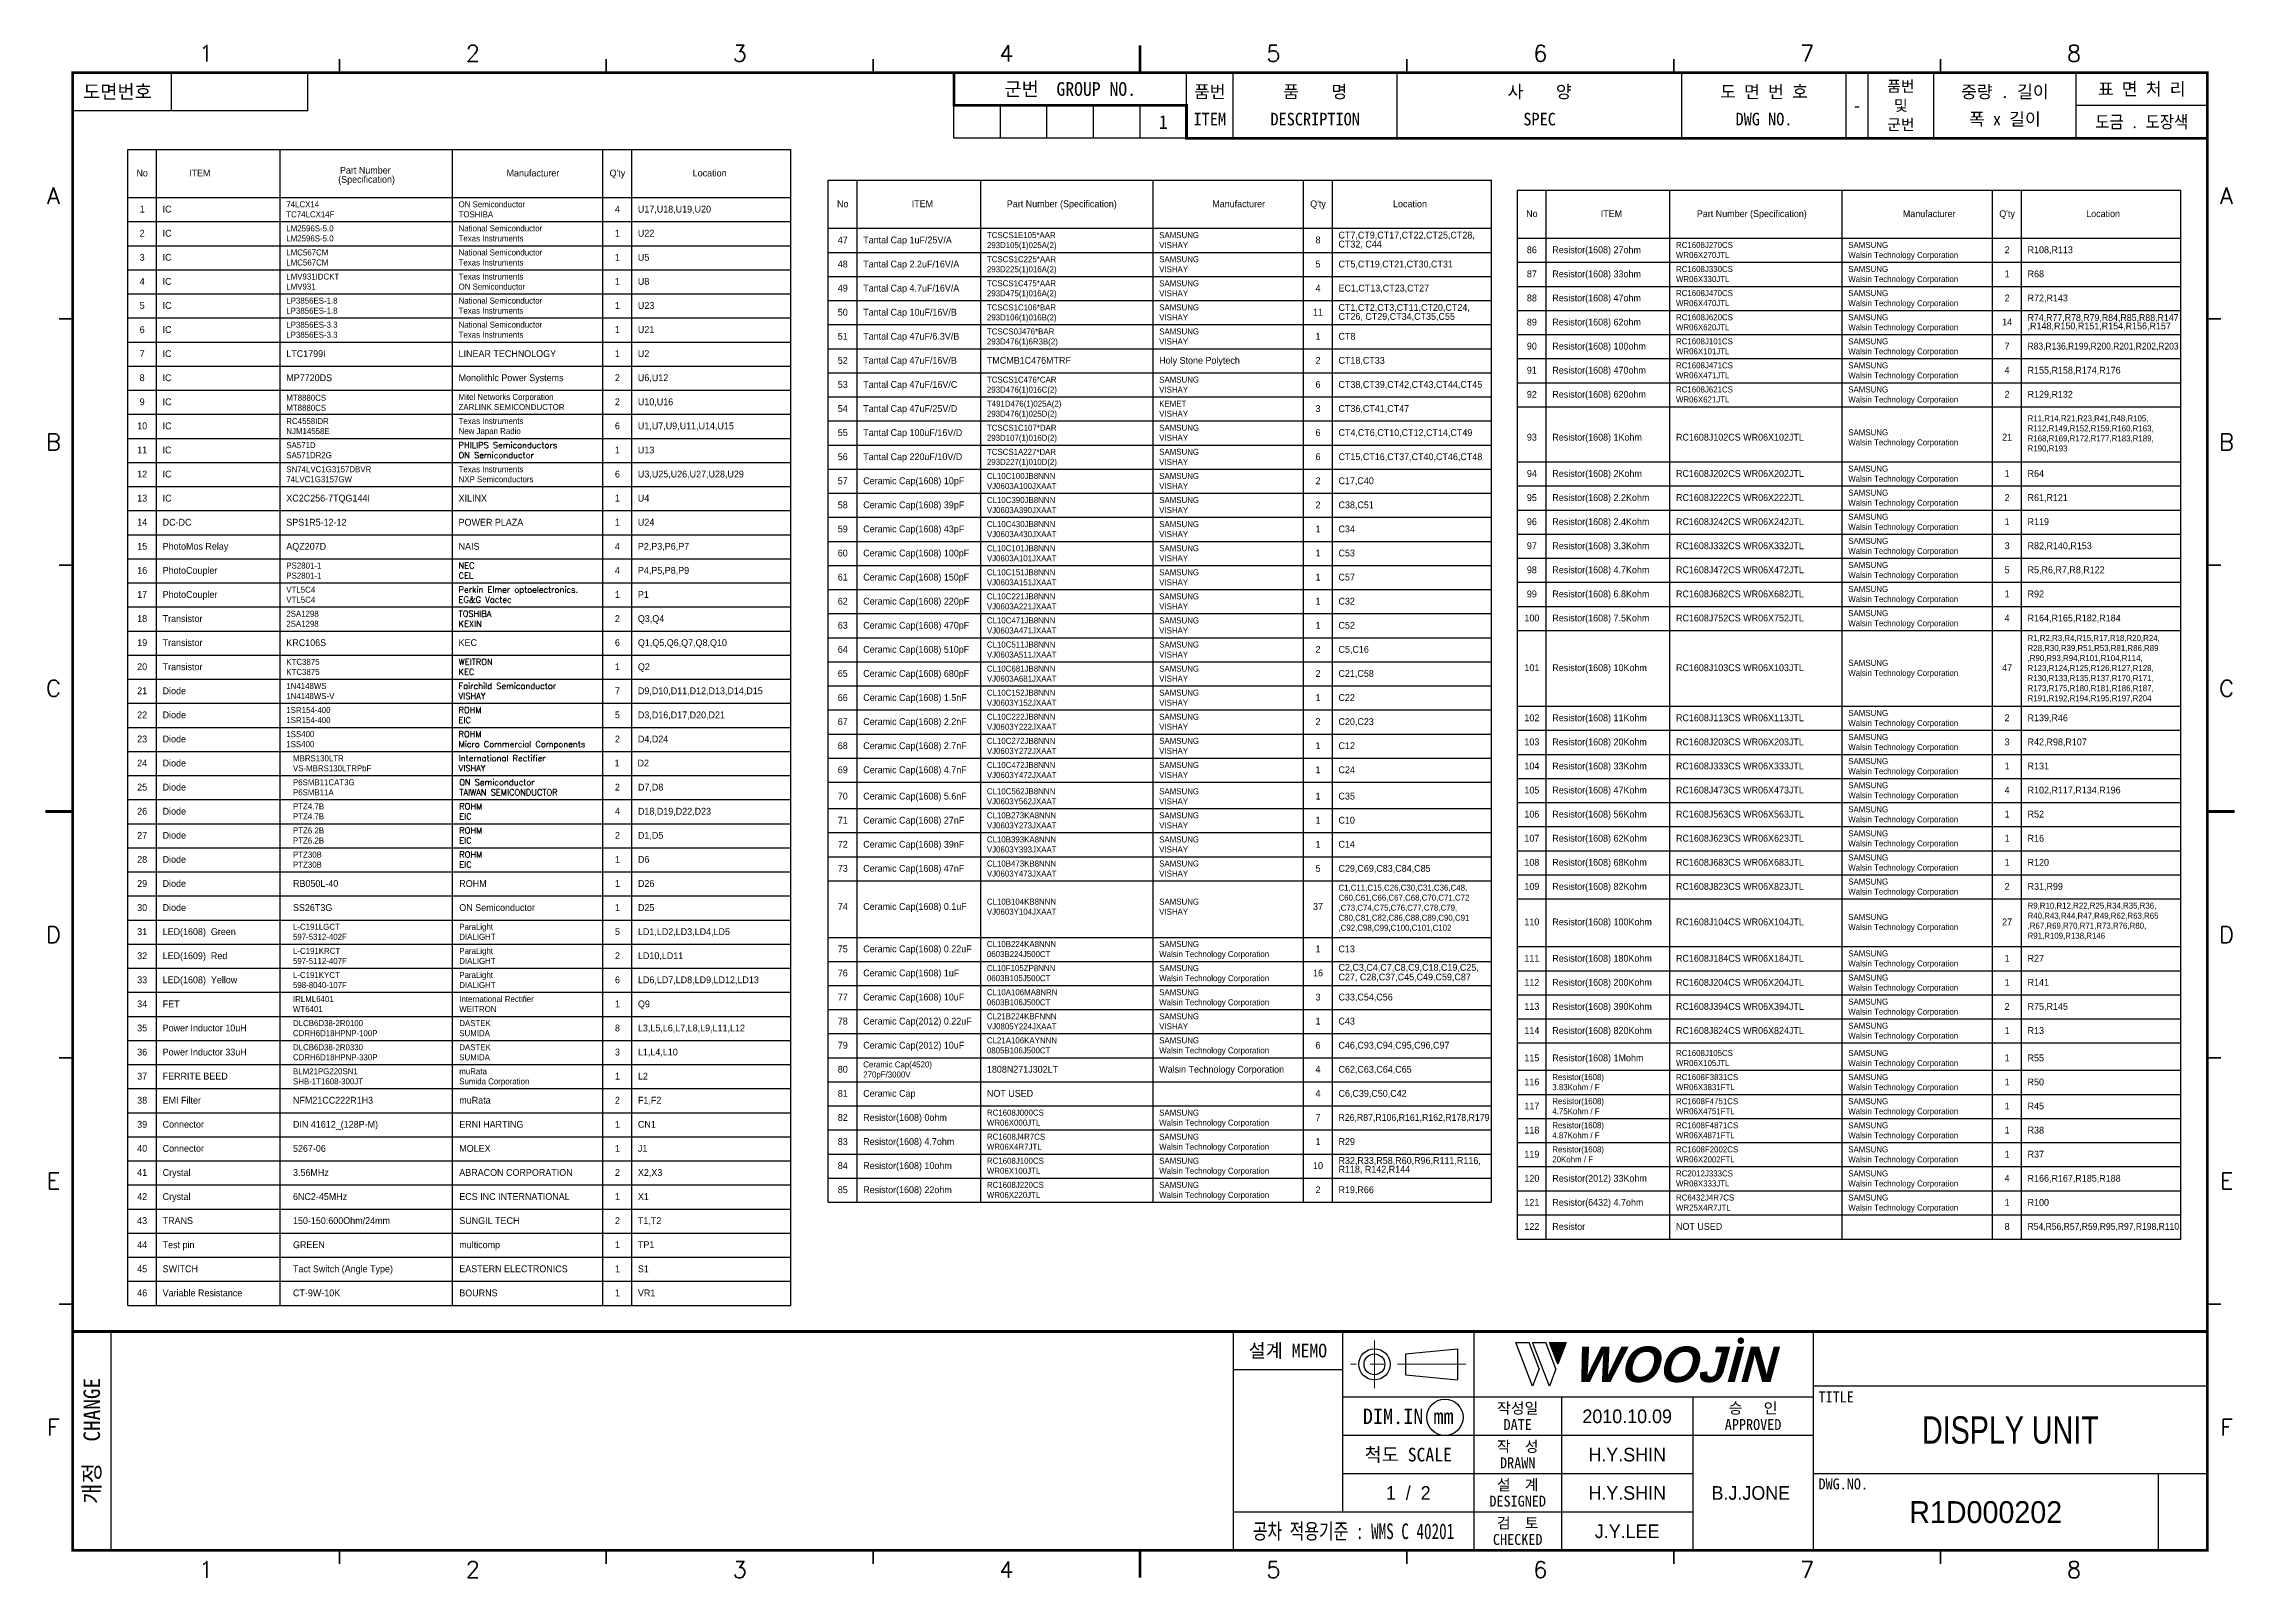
# Model space of a CAD drawing. Extents: x -344 to 1174, y 20 to 1266.
# Drawn here: x 20 to 820, y 20 to 580 of the extents above; entities that cross this region are included whole.
import ezdxf
from ezdxf.enums import TextEntityAlignment as Align

# ---------------------------------------------------------------- set-up
doc = ezdxf.new("R2010")
doc.units = 0
doc.header["$LTSCALE"] = 10
doc.header["$MEASUREMENT"] = 0
doc.linetypes.add('CENTER', pattern=[2, 1.25, -0.25, 0.25, -0.25])
doc.layers.get('0').update_dxf_attribs({"linetype": 'CONTINUOUS', "lineweight": 25})
doc.layers.add('2', color=2, linetype='CENTER', lineweight=13)
doc.layers.add('4', color=4, linetype='CONTINUOUS', lineweight=18)
for name, color, linetype in [('SHEET', 3, 'CONTINUOUS'), ('문자', 4, 'CONTINUOUS'), ('테두리', 3, 'CONTINUOUS')]:
    doc.layers.add(name, color=color, linetype=linetype)
doc.styles.add('MARK', font='')
doc.styles.get("Standard").update_dxf_attribs({"font": 'simplex.shx'})
doc.styles.add('굴림', font='Gulim.ttf')
doc.styles.add('굴림체', font='GulimChe.ttf')
doc.styles.get('MARK').set_extended_font_data('Arial Rounded MT Bold')

msp = doc.modelspace()

# ---------------------------------------------------------------- texts
at = {"style": '굴림'}
for s, p in [('No', (55.42052, 532.04568)), ('ITEM', (76.47527, 532.04568)), ('(Specification)', (137.40464, 529.73206)), ('Part Number ', (137.40464, 533.05493)), ('Manufacturer', (198.18898, 532.04568)), ("Q'ty", (229.06163, 532.04568)), ('Location', (262.76096, 532.04568)), ('1', (55.42052, 518.84568)), ('4', (229.06163, 518.84568)), ('No', (311.40177, 520.79113)), ('ITEM', (340.49319, 520.79113)), ('Part Number (Specification)', (391.43217, 520.79113)), ('Manufacturer', (456.04896, 520.79113)), ("Q'ty", (485.04289, 520.79113)), ('Location', (518.64092, 520.79113)), ('No', (563.17407, 517.19411)), ('ITEM', (592.26549, 517.19411)), ('Part Number^J(Specification)', (643.53899, 517.19411)), ('Manufacturer', (708.34866, 517.19411)), ("Q'ty", (736.81519, 517.19411)), ('Location', (771.8932, 517.19411)), ('2', (55.42052, 510.04568)), ('1', (229.06163, 510.04568)), ('47', (311.40177, 507.59113)), ('8', (485.04289, 507.59113)), ('86', (563.17407, 503.99411)), ('2', (736.81519, 503.99411)), ('3', (55.42052, 501.24568)), ('1', (229.06163, 501.24568)), ('48', (311.40177, 498.79113)), ('5', (485.04289, 498.79113)), ('87', (563.17407, 495.19411)), ('1', (736.81519, 495.19411)), ('4', (55.42052, 492.44568)), ('1', (229.06163, 492.44568)), ('49', (311.40177, 489.99113)), ('4', (485.04289, 489.99113)), ('88', (563.17407, 486.39411)), ('2', (736.81519, 486.39411)), ('5', (55.42052, 483.64568)), ('1', (229.06163, 483.64568)), ('50', (311.40177, 481.19113)), ('11', (485.04289, 481.19113)), ('6', (55.42052, 474.84568)), ('1', (229.06163, 474.84568)), ('51', (311.40177, 472.39113)), ('1', (485.04289, 472.39113)), ('89', (563.17407, 477.59411)), ('14', (736.81519, 477.59411)), ('7', (55.42052, 466.04568)), ('1', (229.06163, 466.04568)), ('52', (311.40177, 463.59113)), ('2', (485.04289, 463.59113)), ('90', (563.17407, 468.79411)), ('7', (736.81519, 468.79411)), ('8', (55.42052, 457.24568)), ('2', (229.06163, 457.24568)), ('53', (311.40177, 454.79113)), ('6', (485.04289, 454.79113)), ('91', (563.17407, 459.99411)), ('4', (736.81519, 459.99411)), ('9', (55.42052, 448.44568)), ('2', (229.06163, 448.44568)), ('92', (563.17407, 451.19411)), ('2', (736.81519, 451.19411)), ('10', (55.42052, 439.64568)), ('6', (229.06163, 439.64568)), ('54', (311.40177, 445.99113)), ('3', (485.04289, 445.99113)), ('11', (55.42052, 430.84568)), ('1', (229.06163, 430.84568)), ('55', (311.40177, 437.19113)), ('6', (485.04289, 437.19113)), ('93', (563.17407, 435.51604)), ('21', (736.81519, 435.51604)), ('12', (55.42052, 422.04568)), ('6', (229.06163, 422.04568)), ('56', (311.40177, 428.39113)), ('6', (485.04289, 428.39113)), ('94', (563.17407, 422.25506)), ('1', (736.81519, 422.25506)), ('57', (311.40177, 419.59113)), ('2', (485.04289, 419.59113)), ('13', (55.42052, 413.24568)), ('1', (229.06163, 413.24568)), ('58', (311.40177, 410.79113)), ('2', (485.04289, 410.79113)), ('95', (563.17407, 413.45506)), ('2', (736.81519, 413.45506)), ('14', (55.42052, 404.44568)), ('1', (229.06163, 404.44568)), ('59', (311.40177, 401.99113)), ('1', (485.04289, 401.99113)), ('96', (563.17407, 404.65506)), ('1', (736.81519, 404.65506)), ('15', (55.42052, 395.64568)), ('4', (229.06163, 395.64568)), ('60', (311.40177, 393.19113)), ('1', (485.04289, 393.19113)), ('97', (563.17407, 395.85506)), ('3', (736.81519, 395.85506)), ('16', (55.42052, 386.84568)), ('4', (229.06163, 386.84568)), ('61', (311.40177, 384.39113)), ('1', (485.04289, 384.39113)), ('98', (563.17407, 387.05506)), ('5', (736.81519, 387.05506)), ('17', (55.42052, 378.04568)), ('1', (229.06163, 378.04568)), ('62', (311.40177, 375.59113)), ('1', (485.04289, 375.59113)), ('99', (563.17407, 378.25506)), ('1', (736.81519, 378.25506)), ('18', (55.42052, 369.24568)), ('2', (229.06163, 369.24568)), ('63', (311.40177, 366.79113)), ('1', (485.04289, 366.79113)), ('100', (563.17407, 369.45506)), ('4', (736.81519, 369.45506)), ('19', (55.42052, 360.44568)), ('6', (229.06163, 360.44568)), ('64', (311.40177, 357.99113)), ('2', (485.04289, 357.99113)), ('20', (55.42052, 351.64568)), ('1', (229.06163, 351.64568)), ('101', (563.17407, 351.28249)), ('47', (736.81519, 351.28249)), ('21', (55.42052, 342.84568)), ('7', (229.06163, 342.84568)), ('65', (311.40177, 349.19113)), ('2', (485.04289, 349.19113)), ('22', (55.42052, 334.04568)), ('5', (229.06163, 334.04568)), ('66', (311.40177, 340.39113)), ('1', (485.04289, 340.39113)), ('67', (311.40177, 331.59113)), ('2', (485.04289, 331.59113)), ('102', (563.17407, 332.98163)), ('2', (736.81519, 332.98163)), ('23', (55.42052, 325.24568)), ('2', (229.06163, 325.24568)), ('68', (311.40177, 322.79113)), ('1', (485.04289, 322.79113)), ('103', (563.17407, 324.18163)), ('3', (736.81519, 324.18163)), ('24', (55.42052, 316.44568)), ('1', (228.92649, 316.44568)), ('69', (311.40177, 313.99113)), ('1', (485.04289, 313.99113)), ('104', (563.17407, 315.38163)), ('1', (736.81519, 315.38163)), ('25', (55.42052, 307.64568)), ('2', (229.07998, 307.64568)), ('70', (311.40177, 304.36982)), ('1', (485.04289, 304.36982)), ('105', (563.17407, 306.58163)), ('4', (736.81519, 306.58163)), ('26', (55.42052, 298.84568)), ('4', (229.07998, 298.84568)), ('71', (311.40177, 295.56982)), ('1', (485.04289, 295.56982)), ('106', (563.17407, 297.78163)), ('1', (736.81519, 297.78163)), ('27', (55.42052, 290.04568)), ('2', (229.07998, 290.04568)), ('72', (311.40177, 286.76982)), ('1', (485.04289, 286.76982)), ('107', (563.17407, 288.98163)), ('1', (736.81519, 288.98163)), ('28', (55.42052, 281.24568)), ('1', (229.07998, 281.24568)), ('73', (311.40177, 277.96982)), ('5', (485.04289, 277.96982)), ('108', (563.17407, 280.18163)), ('1', (736.81519, 280.18163)), ('29', (55.42052, 272.44568)), ('1', (229.07998, 272.44568)), ('109', (563.17407, 271.38163)), ('2', (736.81519, 271.38163)), ('30', (55.42052, 263.64568)), ('1', (229.07998, 263.64568)), ('74', (311.40177, 264.04568)), ('37', (485.04289, 264.04568)), ('31', (55.42052, 254.84568)), ('5', (229.07998, 254.84568)), ('110', (563.17407, 258.40916)), ('27', (736.81519, 258.40916)), ('32', (55.42052, 246.04568)), ('2', (229.07998, 246.04568)), ('75', (311.40177, 248.54743)), ('1', (485.04289, 248.54743)), ('76', (311.40177, 239.74743)), ('16', (485.04289, 239.74743)), ('111', (563.17407, 245.11477)), ('1', (736.81519, 245.11477)), ('33', (55.42052, 237.24568)), ('6', (229.07998, 237.24568)), ('77', (311.40177, 230.94743)), ('3', (485.04289, 230.94743)), ('112', (563.17407, 236.31477)), ('1', (736.81519, 236.31477)), ('34', (55.42052, 228.44568)), ('1', (229.07998, 228.44568)), ('78', (311.40177, 222.14743)), ('1', (485.04289, 222.14743)), ('113', (563.17407, 227.51477)), ('2', (736.81519, 227.51477)), ('35', (55.42052, 219.64568)), ('8', (229.07998, 219.64568)), ('114', (563.17407, 218.71477)), ('1', (736.81519, 218.71477)), ('36', (55.42052, 210.84568)), ('3', (229.07998, 210.84568)), ('79', (311.40177, 213.34743)), ('6', (485.04289, 213.34743)), ('115', (563.17407, 208.72736)), ('1', (736.81519, 208.72736)), ('37', (55.42052, 202.04568)), ('1', (229.07998, 202.04568)), ('80', (311.40177, 204.54743)), ('4', (485.04289, 204.54743)), ('116', (563.17407, 199.92736)), ('1', (736.81519, 199.92736)), ('38', (55.42052, 193.24568)), ('2', (229.07998, 193.24568)), ('81', (311.40177, 195.74743)), ('4', (485.04289, 195.74743)), ('117', (563.17407, 191.12736)), ('1', (736.81519, 191.12736)), ('39', (55.42052, 184.44568)), ('1', (229.07998, 184.44568)), ('82', (311.40177, 186.94743)), ('7', (485.04289, 186.94743)), ('118', (563.17407, 182.32736)), ('1', (736.81519, 182.32736)), ('40', (55.42052, 175.64568)), ('1', (229.07998, 175.64568)), ('83', (311.40177, 178.14743)), ('1', (485.04289, 178.14743)), ('41', (55.42052, 166.84568)), ('2', (229.07998, 166.84568)), ('84', (311.40177, 169.34743)), ('10', (485.04289, 169.34743)), ('119', (563.17407, 173.52736)), ('1', (736.81519, 173.52736)), ('42', (55.42052, 158.04568)), ('1', (229.07998, 158.04568)), ('85', (311.40177, 160.54743)), ('2', (485.04289, 160.54743)), ('120', (563.17407, 164.72736)), ('4', (736.81519, 164.72736)), ('121', (563.17407, 155.92736)), ('1', (736.81519, 155.92736)), ('43', (55.42052, 149.24568)), ('2', (229.07998, 149.24568)), ('122', (563.17407, 147.12736)), ('8', (736.81519, 147.12736)), ('44', (55.42052, 140.44568)), ('1', (229.07998, 140.44568)), ('45', (55.42052, 131.64568)), ('1', (229.07998, 131.64568)), ('46', (55.42052, 122.84568)), ('1', (229.07998, 122.84568))]:
    msp.add_text(s, height=2.5, dxfattribs=at).set_placement(p, align=Align.CENTER)
for s, p in [('IC', (62.90052, 518.84568)), ('U17,U18,U19,U20', (236.54163, 518.84568)), ('IC', (62.90052, 510.04568)), ('U22', (236.54163, 510.04568)), ('Tantal Cap 1uF/25V/A', (318.88177, 507.59113)), ('CT7,CT9,CT17,CT22,CT25,CT28,', (492.52289, 509.35699)), ('CT32, C44', (492.52289, 506.06608)), ('Resistor(1608) 27ohm', (570.65407, 503.99411)), ('R108,R113', (744.29519, 503.99411)), ('IC', (62.90052, 501.24568)), ('U5', (236.54163, 501.24568)), ('Tantal Cap 2.2uF/16V/A', (318.88177, 498.79113)), ('CT5,CT19,CT21,CT30,CT31', (492.52289, 498.79113)), ('Resistor(1608) 33ohm', (570.65407, 495.19411)), ('R68', (744.29519, 495.19411)), ('IC', (62.90052, 492.44568)), ('U8', (236.54163, 492.44568)), ('Tantal Cap 4.7uF/16V/A', (318.88177, 489.99113)), ('EC1,CT13,CT23,CT27', (492.52289, 489.99113)), ('Resistor(1608) 47ohm', (570.65407, 486.39411)), ('R72,R143', (744.29519, 486.39411)), ('IC', (62.90052, 483.64568)), ('U23', (236.54163, 483.64568)), ('Tantal Cap 10uF/16V/B', (318.88177, 481.19113)), ('CT1,CT2,CT3,CT11,CT20,CT24,', (492.52289, 482.9253)), ('CT26, CT29,CT34,CT35,C55', (492.52289, 479.65391)), ('IC', (62.90052, 474.84568)), ('U21', (236.54163, 474.84568)), ('Tantal Cap 47uF/6.3V/B', (318.88177, 472.39113)), ('CT8', (492.52289, 472.39113)), ('Resistor(1608) 62ohm', (570.65407, 477.59411)), (',R148,R150,R151,R154,R156,R157', (744.29519, 476.16181)), ('IC', (62.90052, 466.04568)), ('LTC1799I', (108.08641, 466.04568)), ('LINEAR TECHNOLOGY', (171.03216, 466.04568)), ('U2', (236.54163, 466.04568)), ('Tantal Cap 47uF/16V/B', (318.88177, 463.59113)), ('TMCMB1C476MTRF', (364.06767, 463.59113)), ('Holy Stone Polytech', (427.01342, 463.59113)), ('CT18,CT33', (492.52289, 463.59113)), ('Resistor(1608) 100ohm', (570.65407, 468.79411)), ('IC', (62.90052, 457.24568)), ('MP7720DS', (108.08641, 457.24568)), ('Monolithlc Power Systems', (171.03216, 457.24568)), ('U6,U12', (236.54163, 457.24568)), ('Tantal Cap 47uF/16V/C', (318.88177, 454.79113)), ('CT38,CT39,CT42,CT43,CT44,CT45', (492.52289, 454.79113)), ('Resistor(1608) 470ohm', (570.65407, 459.99411)), ('R155,R158,R174,R176', (744.29519, 459.99411)), ('IC', (62.90052, 448.44568)), ('U10,U16', (236.54163, 448.44568)), ('Tantal Cap 47uF/25V/D', (318.88177, 445.99113)), ('Resistor(1608) 620ohm', (570.65407, 451.19411)), ('R129,R132', (744.29519, 451.19411)), ('IC', (62.90052, 439.64568)), ('U1,U7,U9,U11,U14,U15', (236.54163, 439.64568)), ('CT36,CT41,CT47', (492.52289, 445.99113)), ('IC', (62.90052, 430.84568)), ('U13', (236.54163, 430.84568)), ('Tantal Cap 100uF/16V/D', (318.88177, 437.19113)), ('CT4,CT6,CT10,CT12,CT14,CT49', (492.52289, 437.19113)), ('Resistor(1608) 1Kohm', (570.65407, 435.51604)), ('RC1608J102CS WR06X102JTL', (615.83997, 435.51604)), ('IC', (62.90052, 422.04568)), ('U3,U25,U26,U27,U28,U29', (236.54163, 422.04568)), ('Tantal Cap 220uF/10V/D', (318.88177, 428.39113)), ('CT15,CT16,CT37,CT40,CT46,CT48', (492.52289, 428.39113)), ('Resistor(1608) 2Kohm', (570.65407, 422.25506)), ('RC1608J202CS WR06X202JTL', (615.83997, 422.25506)), ('R64', (744.29519, 422.25506)), ('Ceramic Cap(1608) 10pF', (318.88177, 419.59113)), ('C17,C40', (492.52289, 419.59113)), ('IC', (62.90052, 413.24568)), ('XC2C256-7TQG144I', (108.08641, 413.24568)), ('XILINX', (171.03216, 413.24568)), ('U4', (236.54163, 413.24568)), ('Ceramic Cap(1608) 39pF', (318.88177, 410.79113)), ('C38,C51', (492.52289, 410.79113)), ('Resistor(1608) 2.2Kohm', (570.65407, 413.45506)), ('RC1608J222CS WR06X222JTL', (615.83997, 413.45506)), ('R61,R121', (744.29519, 413.45506)), ('DC-DC', (62.90052, 404.44568)), ('SPS1R5-12-12', (108.08641, 404.44568)), ('POWER PLAZA', (171.03216, 404.44568)), ('U24', (236.54163, 404.44568)), ('Ceramic Cap(1608) 43pF', (318.88177, 401.99113)), ('C34', (492.52289, 401.99113)), ('Resistor(1608) 2.4Kohm', (570.65407, 404.65506)), ('RC1608J242CS WR06X242JTL', (615.83997, 404.65506)), ('R119', (744.29519, 404.65506)), ('PhotoMos Relay', (62.90052, 395.64568)), ('AQZ207D', (108.08641, 395.64568)), ('NAIS', (171.03216, 395.64568)), ('P2,P3,P6,P7', (236.54163, 395.64568)), ('Ceramic Cap(1608) 100pF', (318.88177, 393.19113)), ('C53', (492.52289, 393.19113)), ('Resistor(1608) 3.3Kohm', (570.65407, 395.85506)), ('RC1608J332CS WR06X332JTL', (615.83997, 395.85506)), ('R82,R140,R153', (744.29519, 395.85506)), ('PhotoCoupler', (62.90052, 386.84568)), ('P4,P5,P8,P9', (236.54163, 386.84568)), ('Ceramic Cap(1608) 150pF', (318.88177, 384.39113)), ('C57', (492.52289, 384.39113)), ('Resistor(1608) 4.7Kohm', (570.65407, 387.05506)), ('RC1608J472CS WR06X472JTL', (615.83997, 387.05506)), ('R5,R6,R7,R8,R122', (744.29519, 387.05506)), ('PhotoCoupler', (62.90052, 378.04568)), ('P1', (236.54163, 378.04568)), ('Ceramic Cap(1608) 220pF', (318.88177, 375.59113)), ('C32', (492.52289, 375.59113)), ('Resistor(1608) 6.8Kohm', (570.65407, 378.25506)), ('RC1608J682CS WR06X682JTL', (615.83997, 378.25506)), ('R92', (744.29519, 378.25506)), ('Transistor', (62.90052, 369.24568)), ('Q3,Q4', (236.54163, 369.24568)), ('Ceramic Cap(1608) 470pF', (318.88177, 366.79113)), ('C52', (492.52289, 366.79113)), ('Resistor(1608) 7.5Kohm', (570.65407, 369.45506)), ('RC1608J752CS WR06X752JTL', (615.83997, 369.45506)), ('R164,R165,R182,R184', (744.29519, 369.45506)), ('Transistor', (62.90052, 360.44568)), ('KRC106S', (108.08641, 360.44568)), ('KEC', (171.03216, 360.44568)), ('Q1,Q5,Q6,Q7,Q8,Q10', (236.54163, 360.44568)), ('Ceramic Cap(1608) 510pF', (318.88177, 357.99113)), ('C5,C16', (492.52289, 357.99113)), ('Transistor', (62.90052, 351.64568)), ('Q2', (236.54163, 351.64568)), ('Resistor(1608) 10Kohm', (570.65407, 351.28249)), ('RC1608J103CS WR06X103JTL', (615.83997, 351.28249)), ('Diode', (62.90052, 342.84568)), ('D9,D10,D11,D12,D13,D14,D15', (236.54163, 342.84568)), ('Ceramic Cap(1608) 680pF', (318.88177, 349.19113)), ('C21,C58', (492.52289, 349.19113)), ('Diode', (62.90052, 334.04568)), ('D3,D16,D17,D20,D21', (236.54163, 334.04568)), ('Ceramic Cap(1608) 1.5nF', (318.88177, 340.39113)), ('C22', (492.52289, 340.39113)), ('Ceramic Cap(1608) 2.2nF', (318.88177, 331.59113)), ('C20,C23', (492.52289, 331.59113)), ('Resistor(1608) 11Kohm', (570.65407, 332.98163)), ('RC1608J113CS WR06X113JTL', (615.83997, 332.98163)), ('R139,R46', (744.29519, 332.98163)), ('Diode', (62.90052, 325.24568)), ('D4,D24', (236.54163, 325.24568)), ('Ceramic Cap(1608) 2.7nF', (318.88177, 322.79113)), ('C12', (492.52289, 322.79113)), ('Resistor(1608) 20Kohm', (570.65407, 324.18163)), ('RC1608J203CS WR06X203JTL', (615.83997, 324.18163)), ('R42,R98,R107', (744.29519, 324.18163)), ('Diode', (62.90052, 316.44568)), ('D2', (236.40649, 316.44568)), ('Ceramic Cap(1608) 4.7nF', (318.88177, 313.99113)), ('C24', (492.52289, 313.99113)), ('Resistor(1608) 33Kohm', (570.65407, 315.38163)), ('RC1608J333CS WR06X333JTL', (615.83997, 315.38163)), ('R131', (744.29519, 315.38163)), ('Diode', (62.90052, 307.64568)), ('D7,D8', (236.55998, 307.64568)), ('Ceramic Cap(1608) 5.6nF', (318.88177, 304.36982)), ('C35', (492.52289, 304.36982)), ('Resistor(1608) 47Kohm', (570.65407, 306.58163)), ('RC1608J473CS WR06X473JTL', (615.83997, 306.58163)), ('R102,R117,R134,R196', (744.29519, 306.58163)), ('Diode', (62.90052, 298.84568)), ('D18,D19,D22,D23', (236.55998, 298.84568)), ('Ceramic Cap(1608) 27nF', (318.88177, 295.56982)), ('C10', (492.52289, 295.56982)), ('Resistor(1608) 56Kohm', (570.65407, 297.78163)), ('RC1608J563CS WR06X563JTL', (615.83997, 297.78163)), ('R52', (744.29519, 297.78163)), ('Diode', (62.90052, 290.04568)), ('D1,D5', (236.55998, 290.04568)), ('Ceramic Cap(1608) 39nF', (318.88177, 286.76982)), ('C14', (492.52289, 286.76982)), ('Resistor(1608) 62Kohm', (570.65407, 288.98163)), ('RC1608J623CS WR06X623JTL', (615.83997, 288.98163)), ('R16', (744.29519, 288.98163)), ('Diode', (62.90052, 281.24568)), ('D6', (236.55998, 281.24568)), ('Ceramic Cap(1608) 47nF', (318.88177, 277.96982)), ('C29,C69,C83,C84,C85', (492.52289, 277.96982)), ('Resistor(1608) 68Kohm', (570.65407, 280.18163)), ('RC1608J683CS WR06X683JTL', (615.83997, 280.18163)), ('R120', (744.29519, 280.18163)), ('Diode', (62.90052, 272.44568)), ('RB050L-40', (110.52335, 272.44568)), ('ROHM', (171.28812, 272.44568)), ('D26', (236.55998, 272.44568)), ('Resistor(1608) 82Kohm', (570.65407, 271.38163)), ('RC1608J823CS WR06X823JTL', (615.83997, 271.38163)), ('R31,R99', (744.29519, 271.38163)), ('Diode', (62.90052, 263.64568)), ('SS26T3G', (110.52335, 263.64568)), ('ON Semiconductor', (171.28812, 263.64568)), ('D25', (236.55998, 263.64568)), ('Ceramic Cap(1608) 0.1uF', (318.88177, 264.04568)), ('LED(1608)  Green', (62.90052, 254.84568)), ('LD1,LD2,LD3,LD4,LD5', (236.55998, 254.84568)), ('Resistor(1608) 100Kohm', (570.65407, 258.40916)), ('RC1608J104CS WR06X104JTL', (615.83997, 258.40916)), ('LED(1609)  Red', (62.90052, 246.04568)), ('LD10,LD11', (236.55998, 246.04568)), ('Ceramic Cap(1608) 0.22uF', (318.88177, 248.54743)), ('C13', (492.52289, 248.54743)), ('Ceramic Cap(1608) 1uF', (318.88177, 239.74743)), ('C2,C3,C4,C7,C8,C9,C18,C19,C25,', (492.52289, 241.79313)), ('C27, C28,C37,C45,C49,C59,C87', (492.52289, 238.28622)), ('Resistor(1608) 180Kohm', (570.65407, 245.11477)), ('RC1608J184CS WR06X184JTL', (615.83997, 245.11477)), ('R27', (744.29519, 245.11477)), ('LED(1608)  Yellow', (62.90052, 237.24568)), ('LD6,LD7,LD8,LD9,LD12,LD13', (236.55998, 237.24568)), ('Ceramic Cap(1608) 10uF', (318.88177, 230.94743)), ('C33,C54,C56', (492.52289, 230.94743)), ('Resistor(1608) 200Kohm', (570.65407, 236.31477)), ('RC1608J204CS WR06X204JTL', (615.83997, 236.31477)), ('R141', (744.29519, 236.31477)), ('FET', (62.90052, 228.44568)), ('Q9', (236.55998, 228.44568)), ('Ceramic Cap(2012) 0.22uF', (318.88177, 222.14743)), ('C43', (492.52289, 222.14743)), ('Resistor(1608) 390Kohm', (570.65407, 227.51477)), ('RC1608J394CS WR06X394JTL', (615.83997, 227.51477)), ('R75,R145', (744.29519, 227.51477)), ('Power Inductor 10uH', (62.90052, 219.64568)), ('L3,L5,L6,L7,L8,L9,L11,L12', (236.55998, 219.64568)), ('Resistor(1608) 820Kohm', (570.65407, 218.71477)), ('RC1608J824CS WR06X824JTL', (615.83997, 218.71477)), ('R13', (744.29519, 218.71477)), ('Power Inductor 33uH', (62.90052, 210.84568)), ('L1,L4,L10', (236.55998, 210.84568)), ('Ceramic Cap(2012) 10uF', (318.88177, 213.34743)), ('C46,C93,C94,C95,C96,C97', (492.52289, 213.34743)), ('Resistor(1608) 1Mohm', (570.65407, 208.72736)), ('R55', (744.29519, 208.72736)), ('FERRITE BEED', (62.90052, 202.04568)), ('L2', (236.55998, 202.04568)), ('1808N271J302LT', (364.06767, 204.54743)), ('Walsin Technology Corporation', (427.01342, 204.54743)), ('C62,C63,C64,C65', (492.52289, 204.54743)), ('R50', (744.29519, 199.92736)), ('EMI Filter', (62.90052, 193.24568)), ('NFM21CC222R1H3', (110.52335, 193.24568)), ('muRata', (171.28812, 193.24568)), ('F1,F2', (236.55998, 193.24568)), ('Ceramic Cap', (318.88177, 195.74743)), ('NOT USED', (364.06767, 195.74743)), ('C6,C39,C50,C42', (492.52289, 195.74743)), ('R45', (744.29519, 191.12736)), ('Connector', (62.90052, 184.44568)), ('DIN 41612_(128P-M) ', (110.52335, 184.44568)), ('ERNI HARTING', (171.28812, 184.44568)), ('CN1', (236.55998, 184.44568)), ('Resistor(1608) 0ohm', (318.88177, 186.94743)), ('R38', (744.29519, 182.32736)), ('Connector', (62.90052, 175.64568)), ('5267-06', (110.52335, 175.64568)), ('MOLEX', (171.28812, 175.64568)), ('J1', (236.55998, 175.64568)), ('Resistor(1608) 4.7ohm', (318.88177, 178.14743)), ('R29', (492.52289, 178.14743)), ('Crystal', (62.90052, 166.84568)), ('3.56MHz', (110.52335, 166.84568)), ('ABRACON CORPORATION', (171.28812, 166.84568)), ('X2,X3', (236.55998, 166.84568)), ('Resistor(1608) 10ohm', (318.88177, 169.34743)), ('R32,R33,R58,R60,R96,R111,R116,', (492.52289, 171.21628)), ('R118, R142,R144', (492.52289, 168.04736)), ('R37', (744.29519, 173.52736)), ('Crystal', (62.90052, 158.04568)), ('6NC2-45MHz', (110.52335, 158.04568)), ('ECS INC INTERNATIONAL', (171.28812, 158.04568)), ('X1', (236.55998, 158.04568)), ('Resistor(1608) 22ohm', (318.88177, 160.54743)), ('R19,R66', (492.52289, 160.54743)), ('Resistor(2012) 33Kohm', (570.65407, 164.72736)), ('R166,R167,R185,R188', (744.29519, 164.72736)), ('Resistor(6432) 4.7ohm', (570.65407, 155.92736)), ('R100', (744.29519, 155.92736)), ('TRANS', (62.90052, 149.24568)), ('150-150:600Ohm/24mm', (110.52335, 149.24568)), ('SUNGIL TECH', (171.28812, 149.24568)), ('T1,T2', (236.55998, 149.24568)), ('Resistor', (570.65407, 147.12736)), ('NOT USED', (615.83997, 147.12736)), ('Test pin', (62.90052, 140.44568)), ('GREEN', (110.52335, 140.44568)), ('multicomp', (171.28812, 140.44568)), ('TP1', (236.55998, 140.44568)), ('SWITCH', (62.90052, 131.64568)), ('Tact Switch (Angle Type)', (110.52335, 131.64568)), ('EASTERN ELECTRONICS', (171.28812, 131.64568)), ('S1', (236.55998, 131.64568)), ('Variable Resistance ', (62.90052, 122.84568)), ('CT-9W-10K ', (110.52335, 122.84568)), ('BOURNS', (171.28812, 122.84568)), ('VR1', (236.55998, 122.84568))]:
    msp.add_text(s, height=2.5, dxfattribs=at).set_placement(p)
for s, width, p, p2 in [('R74,R77,R78,R79,R84,R85,R88,R147', 0.928542, (744.29519, 479.23101), (799.4575, 479.23101)), ('R83,R136,R199,R200,R201,R202,R203', 0.891613, (744.29519, 468.79411), (799.46001, 468.79411)), ('R26,R87,R106,R161,R162,R178,R179', 0.920699, (492.52289, 186.94743), (547.68514, 186.94743)), ('R54,R56,R57,R59,R95,R97,R198,R110', 0.902121, (744.29519, 147.12736), (799.65373, 147.12736))]:
    msp.add_text(s, height=2.5, dxfattribs=dict(at, width=width)).set_placement(p, p2, align=Align.FIT)
at = {"color": 4, "style": '굴림'}
for s, p in [('2010.10.09', (598, 79)), ('H.Y.SHIN', (598, 65)), ('H.Y.SHIN', (598, 51)), ('B.J.JONE', (643.18039, 51)), ('J.Y.LEE', (598, 37))]:
    msp.add_text(s, height=5, dxfattribs=at).set_placement(p, align=Align.MIDDLE_CENTER)
at = {"char_height": 2.2, "attachment_point": 1, "style": '굴림'}
for s, insert, width in [('74LCX14\\PTC74LCX14F', (108.08641, 522.97068), 35.7363331), ('ON Semiconductor\\PTOSHIBA', (171.03216, 522.97068), 45.2736064), ('LM2596S-5.0\\PLM2596S-5.0', (108.08641, 514.17068), 43.3691068), ('National Semiconductor\\PTexas Instruments', (171.03216, 514.17068), 67.5484218), ('LMC567CM\\PLMC567CM', (108.08641, 505.37068), 36.1958361), ('National Semiconductor\\PTexas Instruments', (171.03216, 505.37068), 67.5484218), ('TCSCS1E105*AAR\\P293D105(1)025A(2)', (364.06767, 511.71613), 61.7182001), ('SAMSUNG\\PVISHAY', (427.01342, 511.71613), 30.1144392), ('RC1608J270CS\\PWR06X270JTL', (615.83997, 508.11911), 47.8828744), ('SAMSUNG\\PWalsin Technology Corporation', (678.78572, 508.11911), 65.4341169), ('TCSCS1C225*AAR\\P293D225(1)016A(2)', (364.06767, 502.91613), 61.9176629), ('SAMSUNG\\PVISHAY', (427.01342, 502.91613), 30.1144392), ('RC1608J330CS\\PWR06X330JTL', (615.83997, 499.31911), 47.8828744), ('SAMSUNG\\PWalsin Technology Corporation', (678.78572, 499.31911), 65.4341169), ('LMV931IDCKT\\PLMV931', (108.08641, 496.57068), 36.4337139), ('Texas Instruments\\PON Semiconductor', (171.03216, 496.57068), 59.826998), ('TCSCS1C475*AAR\\P293D475(1)016A(2)', (364.06767, 494.11613), 61.9176629), ('SAMSUNG\\PVISHAY', (427.01342, 494.11613), 30.1144392), ('RC1608J470CS\\PWR06X470JTL', (615.83997, 490.51911), 47.8828744), ('SAMSUNG\\PWalsin Technology Corporation', (678.78572, 490.51911), 65.4341169), ('LP3856ES-1.8\\PLP3856ES-1.8', (108.08641, 487.77068), 45.764137), ('National Semiconductor\\PTexas Instruments', (171.03216, 487.77068), 67.5484218), ('TCSCS1C106*BAR\\P293D106(1)016B(2)', (364.06767, 485.31613), 61.9294829), ('SAMSUNG\\PVISHAY', (427.01342, 485.31613), 30.1144392), ('RC1608J620CS\\PWR06X620JTL', (615.83997, 481.71911), 47.8828744), ('SAMSUNG\\PWalsin Technology Corporation', (678.78572, 481.71911), 65.4341169), ('LP3856ES-3.3\\PLP3856ES-3.3', (108.08641, 478.97068), 45.716857), ('National Semiconductor\\PTexas Instruments', (171.03216, 478.97068), 67.5484218), ('TCSCS0J476*BAR\\P293D476(1)6R3B(2)', (364.06767, 476.51613), 61.3724647), ('SAMSUNG\\PVISHAY', (427.01342, 476.51613), 30.1144392), ('RC1608J101CS\\PWR06X101JTL', (615.83997, 472.91911), 47.8828744), ('SAMSUNG\\PWalsin Technology Corporation', (678.78572, 472.91911), 65.4341169), ('TCSCS1C476*CAR\\P293D476(1)016C(2)', (364.06767, 458.91613), 62.006313), ('SAMSUNG\\PVISHAY', (427.01342, 458.91613), 30.1144392), ('RC1608J471CS\\PWR06X471JTL', (615.83997, 464.11911), 47.8828744), ('SAMSUNG\\PWalsin Technology Corporation', (678.78572, 464.11911), 65.4341169), ('MT8880CS\\PMT8880CS', (108.08641, 452.27448), 35.3359302), ('Mitel Networks Corporation\\PZARLINK SEMICONDUCTOR', (171.03216, 452.57068), 86.5490934), ('T491D476(1)025A(2)\\P293D476(1)025D(2)', (364.06767, 450.11613), 66.9027535), ('KEMET\\PVISHAY', (427.01342, 450.11613), 24.8722633), ('RC1608J621CS\\PWR06X621JTL', (615.83997, 455.31911), 47.8828744), ('SAMSUNG\\PWalsin Technology Corporation', (678.78572, 455.31911), 65.4341169), ('RC4558IDR\\PNJM14558E', (108.08641, 443.77068), 38.1018133), ('Texas Instruments\\PNew Japan Radio', (171.03216, 443.77068), 57.2339825), ('TCSCS1C107*DAR\\P293D107(1)016D(2)', (364.06767, 441.31613), 62.4436535), ('SAMSUNG\\PVISHAY', (427.01342, 441.31613), 30.1144392), ('R11,R14,R21,R23,R41,R48,R105,\\PR112,R149,R152,R159,R160,R163,\\PR168,R169,R172,R177,R183,R189,\\PR190,R193', (744.29519, 444.7692), 178.5501679), ('SA571D\\PSA571DR2G', (108.08641, 434.97068), 33.5658831), ('TCSCS1A227*DAR\\P293D227(1)010D(2)', (364.06767, 432.51613), 62.3993284), ('SAMSUNG\\PVISHAY', (427.01342, 432.51613), 30.1144392), ('SAMSUNG\\PWalsin Technology Corporation', (678.78572, 439.64104), 65.4341169), ('SN74LVC1G3157DBVR\\P74LVC1G3157GW', (108.08641, 426.17068), 64.3969107), ('Texas Instruments\\PNXP Semiconductors', (171.03216, 426.17068), 62.7834788), ('SAMSUNG\\PWalsin Technology Corporation', (678.78572, 426.38006), 65.4341169), ('CL10C100JB8NNN\\PVJ0603A100JXAAT', (364.06767, 423.71613), 59.0498321), ('SAMSUNG\\PVISHAY', (427.01342, 423.71613), 30.1144392), ('SAMSUNG\\PWalsin Technology Corporation', (678.78572, 417.58006), 65.4341169), ('CL10C390JB8NNN\\PVJ0603A390JXAAT', (364.06767, 414.91613), 59.0498321), ('SAMSUNG\\PVISHAY', (427.01342, 414.91613), 30.1144392), ('SAMSUNG\\PWalsin Technology Corporation', (678.78572, 408.78006), 65.4341169), ('CL10C430JB8NNN\\PVJ0603A430JXAAT', (364.06767, 406.11613), 59.0498321), ('SAMSUNG\\PVISHAY', (427.01342, 406.11613), 30.1144392), ('CL10C101JB8NNN\\PVJ0603A101JXAAT', (364.06767, 397.31613), 59.0498321), ('SAMSUNG\\PVISHAY', (427.01342, 397.31613), 30.1144392), ('SAMSUNG\\PWalsin Technology Corporation', (678.78572, 399.98006), 65.4341169), ('PS2801-1\\PPS2801-1', (108.08641, 390.97068), 32.3779718), ('CL10C151JB8NNN\\PVJ0603A151JXAAT', (364.06767, 388.51613), 59.0498321), ('SAMSUNG\\PVISHAY', (427.01342, 388.51613), 30.1144392), ('SAMSUNG\\PWalsin Technology Corporation', (678.78572, 391.18006), 65.4341169), ('VTL5C4\\PVTL5C4', (108.08641, 382.17068), 25.937542), ('CL10C221JB8NNN\\PVJ0603A221JXAAT', (364.06767, 379.71613), 59.0498321), ('SAMSUNG\\PVISHAY', (427.01342, 379.71613), 30.1144392), ('SAMSUNG\\PWalsin Technology Corporation', (678.78572, 382.38006), 65.4341169), ('2SA1298\\P2SA1298', (108.08641, 373.37068), 30.2592344), ('CL10C471JB8NNN\\PVJ0603A471JXAAT', (364.06767, 370.91613), 59.0498321), ('SAMSUNG\\PVISHAY', (427.01342, 370.91613), 30.1144392), ('SAMSUNG\\PWalsin Technology Corporation', (678.78572, 373.58006), 65.4341169), ('CL10C511JB8NNN\\PVJ0603A511JXAAT', (364.06767, 362.11613), 59.0498321), ('SAMSUNG\\PVISHAY', (427.01342, 362.11613), 30.1144392), ('R1,R2,R3,R4,R15,R17,R18,R20,R24,\\PR28,R30,R39,R51,R53,R81,R86,R89\\P,R90,R93,R94,R101,R104,R114,\\PR123,R124,R125,R126,R127,R128,\\PR130,R133,R135,R137,R170,R171,\\PR173,R175,R180,R181,R186,R187,\\PR191,R192,R194,R195,R197,R204', (744.29519, 364.50506), 377.3760913), ('KTC3875\\PKTC3875', (108.08641, 355.77068), 30.2518469), ('CL10C681JB8NNN\\PVJ0603A681JXAAT', (364.06767, 353.31613), 59.0498321), ('SAMSUNG\\PVISHAY', (427.01342, 353.31613), 30.1144392), ('SAMSUNG\\PWalsin Technology Corporation', (678.78572, 355.40749), 65.4341169), ('1N4148WS\\P1N4148WS-V', (108.08641, 346.97068), 40.2175957), ('CL10C152JB8NNN\\PVJ0603Y152JXAAT', (364.06767, 344.51613), 58.8429819), ('SAMSUNG\\PVISHAY', (427.01342, 344.51613), 30.1144392), ('1SR154-400\\P1SR154-400', (108.08641, 338.17068), 40.7539288), ('SAMSUNG\\PWalsin Technology Corporation', (678.78572, 337.10663), 65.4341169), ('1SS400\\P1SS400', (108.08641, 329.37068), 26.3926125), ('CL10C222JB8NNN\\PVJ0603Y222JXAAT', (364.06767, 335.71613), 58.8429819), ('SAMSUNG\\PVISHAY', (427.01342, 335.71613), 30.1144392), ('MBRS130LTR\\PVS-MBRS130LTRPbF', (110.52335, 320.57068), 54.2922767), ('CL10C272JB8NNN\\PVJ0603Y272JXAAT', (364.06767, 326.91613), 58.8429819), ('SAMSUNG\\PVISHAY', (427.01342, 326.91613), 30.1144392), ('SAMSUNG\\PWalsin Technology Corporation', (678.78572, 328.30663), 65.4341169), ('CL10C472JB8NNN\\PVJ0603Y472JXAAT', (364.06767, 318.11613), 58.8429819), ('SAMSUNG\\PVISHAY', (427.01342, 318.11613), 30.1144392), ('SAMSUNG\\PWalsin Technology Corporation', (678.78572, 319.50663), 65.4341169), ('P6SMB11CAT3G\\PP6SMB11A', (110.52335, 311.77068), 43.8522498), ('CL10C562JB8NNN\\PVJ0603Y562JXAAT', (364.06767, 308.49482), 58.8429819), ('SAMSUNG\\PVISHAY', (427.01342, 308.49482), 30.1144392), ('SAMSUNG\\PWalsin Technology Corporation', (678.78572, 310.70663), 65.4341169), ('PTZ4.7B\\PPTZ4.7B', (110.52335, 302.97068), 28.3783747), ('CL10B273KA8NNN\\PVJ0603Y273JXAAT', (364.06767, 299.69482), 59.5196776), ('SAMSUNG\\PVISHAY', (427.01342, 299.69482), 30.1144392), ('SAMSUNG\\PWalsin Technology Corporation', (678.78572, 301.90663), 65.4341169), ('PTZ6.2B\\PPTZ6.2B', (110.52335, 294.17068), 28.3783747), ('CL10B393KA8NNN\\PVJ0603Y393JXAAT', (364.06767, 290.89482), 59.5196776), ('SAMSUNG\\PVISHAY', (427.01342, 290.89482), 30.1144392), ('SAMSUNG\\PWalsin Technology Corporation', (678.78572, 293.10663), 65.4341169), ('PTZ30B\\PPTZ30B', (110.52335, 285.37068), 26.1768972), ('CL10B473KB8NNN\\PVJ0603Y473JXAAT', (364.06767, 282.09482), 59.5255876), ('SAMSUNG\\PVISHAY', (427.01342, 282.09482), 30.1144392), ('SAMSUNG\\PWalsin Technology Corporation', (678.78572, 284.30663), 65.4341169), ('C1,C11,C15,C26,C30,C31,C36,C48,\\PC60,C61,C66,C67,C68,C70,C71,C72\\P,C73,C74,C75,C76,C77,C78,C79,\\PC80,C81,C82,C86,C88,C89,C90,C91\\P,C92,C98,C99,C100,C101,C102', (492.52289, 273.29482), 266.7348556), ('SAMSUNG\\PWalsin Technology Corporation', (678.78572, 275.50663), 65.4341169), ('CL10B104KB8NNN\\PVJ0603Y104JXAAT', (364.06767, 268.17068), 59.5255876), ('SAMSUNG\\PVISHAY', (427.01342, 268.17068), 30.1144392), ('R9,R10,R12,R22,R25,R34,R35,R36,\\PR40,R43,R44,R47,R49,R62,R63,R65\\P,R67,R69,R70,R71,R73,R76,R80,\\PR91,R109,R138,R146', (744.29519, 266.70663), 195.9182001), ('L-C191LGCT\\P597-5312-402F', (110.52335, 258.97068), 45.5646743), ('ParaLight\\PDIALIGHT', (171.28812, 258.97068), 13.0676306), ('SAMSUNG\\PWalsin Technology Corporation', (678.78572, 262.53416), 65.4341169), ('L-C191KRCT\\P597-5112-407F', (110.52335, 250.17068), 45.734587), ('ParaLight\\PDIALIGHT', (171.28812, 250.17068), 13.0676306), ('CL10B224KA8NNN\\P0603B224J500CT', (364.06767, 252.67243), 57.9623909), ('SAMSUNG\\PWalsin Technology Corporation', (427.01342, 252.67243), 65.4341169), ('SAMSUNG\\PWalsin Technology Corporation', (678.78572, 249.23977), 65.4341169), ('L-C191KYCT\\P598-8040-107F', (110.52335, 241.37068), 45.4922767), ('ParaLight\\PDIALIGHT', (171.28812, 241.37068), 13.0676306), ('CL10F105ZP8NNN\\P0603B105J500CT', (364.06767, 243.87243), 57.3595702), ('SAMSUNG\\PWalsin Technology Corporation', (427.01342, 243.87243), 65.4341169), ('SAMSUNG\\PWalsin Technology Corporation', (678.78572, 240.43977), 65.4341169), ('IRLML6401\\PWT6401', (110.52335, 232.57068), 32.148959), ('International Rectifier\\PWEITRON', (171.28812, 232.57068), 31.3827414), ('CL10A106MA8NRN\\P0603B106J500CT', (364.06767, 235.07243), 58.2505037), ('SAMSUNG\\PWalsin Technology Corporation', (427.01342, 235.07243), 65.4341169), ('CL21B224KBFNNN\\PVJ0805Y224JXAAT', (364.06767, 226.27243), 59.3408999), ('SAMSUNG\\PVISHAY', (427.01342, 226.27243), 30.1144392), ('SAMSUNG\\PWalsin Technology Corporation', (678.78572, 231.63977), 65.4341169), ('DLCB6D38-2R0100\\PCDRH6D18HPNP-100P', (110.52335, 223.77068), 66.3220954), ('DASTEK\\PSUMIDA', (171.28812, 223.77068), 8.5051054), ('CL21A106KAYNNN\\P0805B106J500CT', (364.06767, 217.47243), 57.8944258), ('SAMSUNG\\PWalsin Technology Corporation', (427.01342, 217.47243), 65.4341169), ('SAMSUNG\\PWalsin Technology Corporation', (678.78572, 222.83977), 65.4341169), ('DLCB6D38-2R0330\\PCDRH6D18HPNP-330P', (110.52335, 214.97068), 66.3220954), ('DASTEK\\PSUMIDA', (171.28812, 214.97068), 8.5051054), ('Ceramic Cap(4520)\\P270pF/3000V', (318.88177, 208.67243), 53.1191404), ('RC1608J105CS\\PWR06X105JTL', (615.83997, 212.85236), 47.8828744), ('SAMSUNG\\PWalsin Technology Corporation', (678.78572, 212.85236), 65.4341169), ('BLM21PG220SN1\\PSHB-1T1608-300JT', (110.52335, 206.17068), 58.9419745), ('muRata\\PSumida Corporation', (171.28812, 206.17068), 25.5894573), ('Resistor(1608)\\P3.83Kohm / F', (570.65407, 204.05236), 46.4467428), ('RC1608F3831CS\\PWR06X3831FTL', (615.83997, 204.05236), 52.4572196), ('SAMSUNG\\PWalsin Technology Corporation', (678.78572, 204.05236), 65.4341169), ('Resistor(1608)\\P4.75Kohm / F', (570.65407, 195.25236), 46.4467428), ('RC1608F4751CS\\PWR06X4751FTL', (615.83997, 195.25236), 52.4572196), ('SAMSUNG\\PWalsin Technology Corporation', (678.78572, 195.25236), 65.4341169), ('RC1608J000CS\\PWR06X000JTL', (364.06767, 191.07243), 47.8828744), ('SAMSUNG\\PWalsin Technology Corporation', (427.01342, 191.07243), 65.4341169), ('Resistor(1608)\\P4.87Kohm / F', (570.65407, 186.45236), 46.4467428), ('RC1608F4871CS\\PWR06X4871FTL', (615.83997, 186.45236), 52.4572196), ('SAMSUNG\\PWalsin Technology Corporation', (678.78572, 186.45236), 65.4341169), ('RC1608J4R7CS\\PWR06X4R7JTL', (364.06767, 182.27243), 48.2433848), ('SAMSUNG\\PWalsin Technology Corporation', (427.01342, 182.27243), 65.4341169), ('Resistor(1608)\\P20Kohm / F', (570.65407, 177.65236), 43.4222968), ('RC1608F2002CS\\PWR06X2002FTL', (615.83997, 177.65236), 52.4572196), ('SAMSUNG\\PWalsin Technology Corporation', (678.78572, 177.65236), 65.4341169), ('RC1608J100CS\\PWR06X100JTL', (364.06767, 173.47243), 47.8828744), ('SAMSUNG\\PWalsin Technology Corporation', (427.01342, 173.47243), 65.4341169), ('RC2012J333CS\\PWR08X333JTL', (615.83997, 168.85236), 47.8828744), ('SAMSUNG\\PWalsin Technology Corporation', (678.78572, 168.85236), 65.4341169), ('RC1608J220CS\\PWR06X220JTL', (364.06767, 164.67243), 47.8828744), ('SAMSUNG\\PWalsin Technology Corporation', (427.01342, 164.67243), 65.4341169), ('RC6432J4R7CS\\PWR25X4R7JTL', (615.83997, 160.05236), 48.2433848), ('SAMSUNG\\PWalsin Technology Corporation', (678.78572, 160.05236), 65.4341169)]:
    msp.add_mtext(s, dxfattribs=dict(at, insert=insert, width=width))
at = {"char_height": 2.2, "attachment_point": 1}
for s, insert, width in [('PHILIPS Semiconductors\\PON Semiconductor', (171.03216, 434.97068), 68.8515782), ('NEC\\PCEL', (171.03216, 390.97068), 14.931632), ('Perkin Elmer optoelectronics.\\PEG&G Vactec', (171.03216, 382.17068), 67.1923439), ('TOSHIBA\\PKEXIN', (171.03216, 373.37068), 26.2640698), ('WEITRON\\PKEC', (171.03216, 355.77068), 23.725722), ('Fairchild Semiconductor\\PVISHAY', (171.03216, 346.97068), 50.9826729), ('ROHM\\PEIC', (171.03216, 338.17068), 17.4197448), ('ROHM\\PMicro Commercial Components', (171.03216, 329.37068), 59.3261249), ('International Rectifier\\PVISHAY', (171.06551, 320.57068), 47.7203492), ('ON Semiconductor\\PTAIWAN SEMICONDUCTOR', (171.28812, 311.77068), 53.2512437), ('ROHM\\PEIC', (171.28812, 302.97068), 6.4283225), ('ROHM\\PEIC', (171.28812, 294.17068), 6.4283225), ('ROHM\\PEIC', (171.28812, 285.37068), 6.4283225)]:
    msp.add_mtext(s, dxfattribs=dict(at, insert=insert, width=width))
at = {"layer": '4', "style": '굴림', "width": 0.8}
msp.add_text('DISPLY UNIT', height=10, dxfattribs=at).set_placement((738, 74), align=Align.MIDDLE_CENTER)
at = {"layer": '문자'}
for s, height, style, p in [('1', 5, '굴림체', (428.5, 551.94331)), ('1  /  2', 5, '굴림', (518, 51)), ('R1D000202', 8, '굴림', (729, 44))]:
    msp.add_text(s, height=height, dxfattribs=dict(at, style=style)).set_placement(p, align=Align.MIDDLE_CENTER)

# ---------------------------------------------------------------- blocks, each defined once
blk = doc.blocks.new('A')
blk.add_line((15, 285), (15, 285))
at = {"layer": '2'}
for p, q in [((252.83, 53.35), (252.83, 44.65)), ((269.53, 49), (248.48, 49))]:
    blk.add_line(p, q, dxfattribs=at)
at = {"layer": 'SHEET'}
for p, q in [((33, 285), (33, 278)), ((58, 278), (58, 285)), ((176, 273), (176, 285)), ((218.5, 273), (218.5, 285)), ((227, 273), (227, 285)), ((257, 273), (257, 285)), ((309, 273), (309, 285)), ((339, 273), (339, 285)), ((343, 273), (343, 285)), ((355, 273), (355, 285)), ((355, 273), (355, 285)), ((355, 273), (355, 285)), ((355, 273), (355, 285)), ((381, 273), (381, 285)), ((381, 273), (381, 285)), ((381, 273), (381, 285)), ((381, 273), (381, 285)), ((381, 273), (381, 285)), ((381, 273), (381, 285)), ((381, 273), (381, 285)), ((381, 273), (381, 285)), ((381, 273), (381, 285)), ((58, 278), (15, 278)), ((184.5, 273), (184.5, 279)), ((193, 273), (193, 279)), ((201.5, 273), (201.5, 279)), ((210, 273), (210, 279)), ((405, 279), (381, 279)), ((405, 273), (176, 273)), ((22, 55), (22, 15)), ((227, 55), (227, 15)), ((247, 55), (247, 22)), ((271, 55), (271, 15)), ((271, 55), (271, 15)), ((333, 55), (333, 15)), ((247, 48), (227, 48)), ((405, 45), (333, 45)), ((333, 43), (247, 43)), ((287, 43), (287, 15)), ((311, 43), (311, 15)), ((333, 36), (247, 36)), ((311, 29), (247, 29)), ((405, 29), (333, 29)), ((396, 29), (396, 15)), ((311, 22), (227, 22))]:
    blk.add_line(p, q, dxfattribs=at)
at = {"layer": 'SHEET', "color": 4}
for p, q in [((258.53, 50.9), (268.03, 51.85)), ((258.53, 50.9), (258.53, 47.1)), ((268.03, 51.85), (268.03, 46.15)), ((258.53, 47.1), (268.03, 46.15))]:
    blk.add_line(p, q, dxfattribs=at)
for radius in [2.85, 1.9]:
    blk.add_circle((252.83, 49), radius, dxfattribs=at)
at = {"layer": 'SHEET'}
blk.add_circle((265.7, 39.32), 3.32, dxfattribs=at)
at = {"layer": '테두리'}
for p, q in [((176, 285), (176, 279)), ((405, 285), (405, 15)), ((218.5, 279), (176, 279)), ((218.5, 279), (218.5, 273)), ((218.5, 273), (405, 273))]:
    blk.add_line(p, q, dxfattribs=at)
for points, const_width in [([(210, 290), (210, 285)], 0.5), ([(15, 285), (15, 15), (405, 15), (405, 285), (15, 285)], 0.5), ([(63.75, 287.5), (63.75, 285)], 0.3), ([(112.5, 287.5), (112.5, 285)], 0.3), ([(161.25, 287.5), (161.25, 285)], 0.3), ([(176, 285), (176, 279), (218.5, 279), (218.5, 273), (405, 273)], 0.5), ([(258.75, 287.5), (258.75, 285)], 0.3), ([(307.5, 287.5), (307.5, 285)], 0.3), ([(356.25, 287.5), (356.25, 285)], 0.3), ([(12.5, 240), (15, 240)], 0.3), ([(407.5, 240), (405, 240)], 0.3), ([(12.5, 195), (15, 195)], 0.3), ([(407.5, 195), (405, 195)], 0.3), ([(10, 150), (15, 150)], 0.5), ([(410, 150), (405, 150)], 0.5), ([(12.5, 105), (15, 105)], 0.3), ([(407.5, 105), (405, 105)], 0.3), ([(12.5, 60), (15, 60)], 0.3), ([(407.5, 60), (405, 60)], 0.3), ([(15, 55), (405, 55)], 0.5), ([(63.75, 12.5), (63.75, 15)], 0.3), ([(112.5, 12.5), (112.5, 15)], 0.3), ([(161.25, 12.5), (161.25, 15)], 0.3), ([(210, 10), (210, 15)], 0.5), ([(258.75, 12.5), (258.75, 15)], 0.3), ([(307.5, 12.5), (307.5, 15)], 0.3), ([(356.25, 12.5), (356.25, 15)], 0.3)]:
    blk.add_lwpolyline(points, dxfattribs=dict(at, const_width=const_width))
at = {"layer": '문자'}
for s, p in [('1', (39.38, 288.5)), ('2', (88.12, 288.5)), ('3', (136.88, 288.5)), ('4', (185.62, 288.5)), ('5', (234.38, 288.5)), ('6', (283.12, 288.5)), ('7', (331.88, 288.5)), ('8', (380.62, 288.5)), ('A', (11.5, 262.5)), ('A', (408.5, 262.5)), ('B', (11.5, 217.5)), ('B', (408.5, 217.5)), ('C', (11.5, 172.5)), ('C', (408.5, 172.5)), ('D', (11.5, 127.5)), ('D', (408.5, 127.5)), ('E', (11.5, 82.5)), ('E', (408.5, 82.5)), ('F', (11.5, 37.5)), ('F', (408.5, 37.5)), ('1', (39.38, 11.5)), ('2', (88.12, 11.5)), ('3', (136.88, 11.5)), ('4', (185.62, 11.5)), ('5', (234.38, 11.5)), ('6', (283.12, 11.5)), ('7', (331.88, 11.5)), ('8', (380.62, 11.5))]:
    blk.add_text(s, height=3, dxfattribs=at).set_placement(p, align=Align.MIDDLE)
at = {"layer": '문자', "style": '굴림체'}
for s, height, p in [('도면번호 ', 2.5, (24, 281.5)), ('군번  GROUP NO.', 2.5, (197.25, 282)), ('품번', 2.3, (222.75, 281.5)), ('품    명', 2.3, (242, 281.5)), ('사    양', 2.3, (283, 281.5)), ('도 면 번 호', 2.3, (324, 281.5)), ('품번', 2, (349, 282.5)), ('중량 . 길이', 2.3, (368, 281.5)), ('표 면 처 리', 2.3, (393, 282)), ('ITEM', 2.3, (222.75, 276.5)), ('DESCRIPTION', 2.3, (242, 276.5)), ('SPEC', 2.3, (283, 276.5)), ('DWG NO.', 2.3, (324, 276.5)), ('-', 2.3, (341, 279)), ('군번', 2, (349, 275.5)), ('및', 2, (349, 279)), ('폭 x 길이', 2.3, (368, 276.5)), ('설계 MEMO', 2.5, (237, 51.5)), ('DIM.IN mm', 2.85, (259, 39.5)), ('작성일', 2, (279, 41)), ('승   인', 2, (322, 41)), ('DATE', 2, (279, 38)), ('APPROVED', 2, (322, 38)), ('척도 SCALE', 2.5, (259, 32.5)), ('작  성', 2, (279, 34)), ('설  계', 2, (279, 27)), ('DRAWN', 2, (279, 31)), ('DESIGNED', 2, (279, 24)), ('검  토', 2, (279, 20)), ('CHECKED', 2, (279, 17))]:
    blk.add_text(s, height=height, dxfattribs=at).set_placement(p, align=Align.MIDDLE_CENTER)
for s, height, width, p in [('도금 . 도장색', 2.3, 0.9, (393, 276)), ('공차 적용기준 : WMS C 40201', 2.85, 0.75, (249, 18.5))]:
    blk.add_text(s, height=height, dxfattribs=dict(at, width=width)).set_placement(p, align=Align.MIDDLE_CENTER)
blk.add_text('개정  CHANGE', height=3, rotation=90, dxfattribs=at).set_placement((18.5, 35), align=Align.MIDDLE_CENTER)
for s, p in [('TITLE', (333.95, 42.05)), ('DWG.NO.', (333.95, 26.15))]:
    blk.add_text(s, height=2, dxfattribs=at).set_placement(p)
blk = doc.blocks.new('B')
at = {"layer": '문자'}
blk.add_hatch(color=256, dxfattribs=at).paths.add_polyline_path([(13.79, 10), (15.31, 6), (16.84, 10)])
at = {"color": 4, "const_width": 0.6}
blk.add_lwpolyline([(48.46, 10.32, 1), (49.06, 10.32, 1)], format="xyb", close=True, dxfattribs=at)
at = {"layer": '문자'}
for p, q in [((10.73, 2), (7.68, 10)), ((7.68, 10), (10.09, 10)), ((11.94, 5.16), (10.09, 10)), ((10.73, 10), (13.15, 10)), ((13.79, 2), (10.73, 10)), ((14.99, 5.16), (13.15, 10)), ((13.79, 10), (16.84, 10)), ((15.31, 6), (13.79, 10)), ((16.84, 10), (15.31, 6)), ((11.94, 5.16), (10.73, 2)), ((14.99, 5.16), (13.79, 2))]:
    blk.add_line(p, q, dxfattribs=at)
at = {"layer": '문자', "style": 'MARK', "oblique": 15}
blk.add_text('WOOJIN', height=6.5, dxfattribs=at).set_placement((36.4, 6), align=Align.MIDDLE_CENTER)
blk = doc.blocks.new('C')
for name, p in [('A', (0, 0)), ('B', (271, 43))]:
    blk.add_blockref(name, p)

# ---------------------------------------------------------------- linework, layer by layer
for p, q in [((50.14052, 541.94568), (292.47419, 541.94568)), ((50.14052, 119.54568), (50.14052, 541.94568)), ((50.14052, 541.94568), (292.47419, 541.94568)), ((60.70052, 119.54568), (60.70052, 541.94568)), ((105.88641, 119.54568), (105.88641, 541.94568)), ((168.83216, 119.54568), (168.83216, 541.94568)), ((223.78163, 119.54568), (223.78163, 541.94568)), ((234.34163, 119.54568), (234.34163, 541.94568)), ((292.47419, 119.54568), (292.47419, 541.94568)), ((306.12177, 530.69113), (548.45545, 530.69113)), ((306.12177, 310.69113), (306.12177, 530.69113)), ((306.12177, 530.69113), (548.45545, 530.69113)), ((316.68177, 310.69113), (316.68177, 530.69113)), ((361.86767, 310.69113), (361.86767, 530.69113)), ((424.81342, 310.69113), (424.81342, 530.69113)), ((479.76289, 310.69113), (479.76289, 530.69113)), ((490.32289, 310.69113), (490.32289, 530.69113)), ((548.45545, 310.69113), (548.45545, 530.69113)), ((50.14052, 524.34568), (292.47419, 524.34568)), ((557.89407, 527.09411), (800.22775, 527.09411)), ((557.89407, 215.41477), (557.89407, 527.09411)), ((557.89407, 527.09411), (800.22775, 527.09411)), ((568.45407, 215.41477), (568.45407, 527.09411)), ((613.63997, 215.41477), (613.63997, 527.09411)), ((676.58572, 215.41477), (676.58572, 527.09411)), ((731.53519, 215.41477), (731.53519, 527.09411)), ((742.09519, 215.41477), (742.09519, 527.09411)), ((800.22775, 215.41477), (800.22775, 527.09411)), ((50.14052, 515.54568), (292.47419, 515.54568)), ((306.12177, 513.09113), (548.45545, 513.09113)), ((50.14052, 506.74568), (292.47419, 506.74568)), ((557.89407, 509.49411), (800.22775, 509.49411)), ((50.14052, 497.94568), (292.47419, 497.94568)), ((306.12177, 504.29113), (548.45545, 504.29113)), ((557.89407, 500.69411), (800.22775, 500.69411)), ((50.14052, 489.14568), (292.47419, 489.14568)), ((306.12177, 495.49113), (548.45545, 495.49113)), ((557.89407, 491.89411), (800.22775, 491.89411)), ((306.12177, 486.69113), (548.45545, 486.69113)), ((557.89407, 483.09411), (800.22775, 483.09411)), ((50.14052, 480.34568), (292.47419, 480.34568)), ((306.12177, 477.89113), (548.45545, 477.89113)), ((557.89407, 474.29411), (800.22775, 474.29411)), ((50.14052, 471.54568), (292.47419, 471.54568)), ((306.12177, 469.09113), (548.45545, 469.09113)), ((557.89407, 465.49411), (800.22775, 465.49411)), ((50.14052, 462.74568), (292.47419, 462.74568)), ((306.12177, 460.29113), (548.45545, 460.29113)), ((557.89407, 456.69411), (800.22775, 456.69411)), ((50.14052, 453.94568), (292.47419, 453.94568)), ((306.12177, 451.49113), (548.45545, 451.49113)), ((50.14052, 445.14568), (292.47419, 445.14568)), ((306.12177, 442.69113), (548.45545, 442.69113)), ((557.89407, 447.89411), (800.22775, 447.89411)), ((50.14052, 436.34568), (292.47419, 436.34568)), ((306.12177, 433.89113), (548.45545, 433.89113)), ((50.14052, 427.54568), (292.47419, 427.54568)), ((306.12177, 425.09113), (548.45545, 425.09113)), ((557.89407, 427.75506), (800.22775, 427.75506)), ((50.14052, 418.74568), (292.47419, 418.74568)), ((557.89407, 418.95506), (800.22775, 418.95506)), ((50.14052, 409.94568), (292.47419, 409.94568)), ((306.12177, 416.29113), (548.45545, 416.29113)), ((557.89407, 410.15506), (800.22775, 410.15506)), ((50.14052, 401.14568), (292.47419, 401.14568)), ((306.12177, 407.49113), (548.45545, 407.49113)), ((557.89407, 401.35506), (800.22775, 401.35506)), ((306.12177, 398.69113), (548.45545, 398.69113)), ((557.89407, 392.55506), (800.22775, 392.55506)), ((50.14052, 392.34568), (292.47419, 392.34568)), ((306.12177, 389.89113), (548.45545, 389.89113)), ((50.14052, 383.54568), (292.47419, 383.54568)), ((306.12177, 381.09113), (548.45545, 381.09113)), ((557.89407, 383.75506), (800.22775, 383.75506)), ((50.14052, 374.74568), (292.47419, 374.74568)), ((306.12177, 372.29113), (548.45545, 372.29113)), ((557.89407, 374.95506), (800.22775, 374.95506)), ((50.14052, 365.94568), (292.47419, 365.94568)), ((306.12177, 363.49113), (548.45545, 363.49113)), ((557.89407, 366.15506), (800.22775, 366.15506)), ((50.14052, 357.14568), (292.47419, 357.14568)), ((306.12177, 354.69113), (548.45545, 354.69113)), ((50.14052, 348.34568), (292.47419, 348.34568)), ((306.12177, 345.89113), (548.45545, 345.89113)), ((50.14052, 339.54568), (292.47419, 339.54568)), ((306.12177, 337.09113), (548.45545, 337.09113)), ((557.89407, 338.48163), (800.22775, 338.48163)), ((50.14052, 330.74568), (292.47419, 330.74568)), ((557.89407, 329.68163), (800.22775, 329.68163)), ((50.14052, 321.94568), (292.47419, 321.94568)), ((306.12177, 328.29113), (548.45545, 328.29113)), ((557.89407, 320.88163), (800.22775, 320.88163)), ((50.14052, 313.14568), (292.47419, 313.14568)), ((306.12177, 319.49113), (548.45545, 319.49113)), ((306.12177, 310.69113), (548.45545, 310.69113)), ((306.12177, 157.24743), (306.12177, 310.69113)), ((316.68177, 157.24743), (316.68177, 310.69113)), ((361.86767, 157.24743), (361.86767, 310.69113)), ((424.81342, 157.24743), (424.81342, 310.69113)), ((479.76289, 157.24743), (479.76289, 310.69113)), ((490.32289, 157.24743), (490.32289, 310.69113)), ((548.45545, 157.24743), (548.45545, 310.69113)), ((557.89407, 312.08163), (800.22775, 312.08163)), ((50.14052, 304.34568), (292.47419, 304.34568)), ((306.12177, 301.06982), (548.45545, 301.06982)), ((557.89407, 303.28163), (800.22775, 303.28163)), ((50.14052, 295.54568), (292.47419, 295.54568)), ((306.12177, 292.26982), (548.45545, 292.26982)), ((557.89407, 294.48163), (800.22775, 294.48163)), ((50.14052, 286.74568), (292.47419, 286.74568)), ((306.12177, 283.46982), (548.45545, 283.46982)), ((557.89407, 285.68163), (800.22775, 285.68163)), ((50.14052, 277.94568), (292.47419, 277.94568)), ((306.12177, 274.66982), (548.45545, 274.66982)), ((557.89407, 276.88163), (800.22775, 276.88163)), ((50.14052, 269.14568), (292.47419, 269.14568)), ((557.89407, 268.08163), (800.22775, 268.08163)), ((50.14052, 260.34568), (292.47419, 260.34568)), ((50.14052, 251.54568), (292.47419, 251.54568)), ((306.12177, 253.92847), (548.45545, 253.92847)), ((557.89407, 250.61477), (800.22775, 250.61477)), ((50.14052, 242.74568), (292.47419, 242.74568)), ((306.12177, 245.24743), (548.45545, 245.24743)), ((557.89407, 241.81477), (800.22775, 241.81477)), ((50.14052, 233.94568), (292.47419, 233.94568)), ((306.12177, 236.44743), (548.45545, 236.44743)), ((557.89407, 233.01477), (800.22775, 233.01477)), ((50.14052, 225.14568), (292.47419, 225.14568)), ((306.12177, 227.64743), (548.45545, 227.64743)), ((50.14052, 216.34568), (292.47419, 216.34568)), ((306.12177, 218.84743), (548.45545, 218.84743)), ((557.89407, 224.21477), (800.22775, 224.21477)), ((306.12177, 210.04743), (548.45545, 210.04743)), ((557.89407, 215.41477), (800.22775, 215.41477)), ((557.89407, 143.56295), (557.89407, 215.41477)), ((568.45407, 143.56295), (568.45407, 215.41477)), ((613.63997, 143.82736), (613.63997, 215.41477)), ((676.58572, 143.82736), (676.58572, 215.41477)), ((731.53519, 143.56295), (731.53519, 215.41477)), ((742.09519, 143.56295), (742.09519, 215.41477)), ((800.22775, 143.56295), (800.22775, 215.41477)), ((50.14052, 207.54568), (292.47419, 207.54568)), ((306.12177, 201.24743), (548.45545, 201.24743)), ((557.89407, 205.42736), (800.22775, 205.42736)), ((50.14052, 198.74568), (292.47419, 198.74568)), ((306.12177, 192.44743), (548.45545, 192.44743)), ((557.89407, 196.62736), (800.22775, 196.62736)), ((50.14052, 189.94568), (292.47419, 189.94568)), ((557.89407, 187.82736), (800.22775, 187.82736)), ((50.14052, 181.14568), (292.47419, 181.14568)), ((306.12177, 183.64743), (548.45545, 183.64743)), ((557.89407, 179.02736), (800.22775, 179.02736)), ((50.14052, 172.34568), (292.47419, 172.34568)), ((306.12177, 174.84743), (548.45545, 174.84743)), ((557.89407, 170.22736), (800.22775, 170.22736)), ((50.14052, 163.54568), (292.47419, 163.54568)), ((306.12177, 166.04743), (548.45545, 166.04743)), ((557.89407, 161.42736), (800.22775, 161.42736)), ((50.14052, 154.74568), (292.47419, 154.74568)), ((306.12177, 157.24743), (548.45545, 157.24743)), ((557.89407, 152.62736), (800.22775, 152.62736)), ((50.14052, 145.94568), (292.47419, 145.94568)), ((50.14052, 137.14568), (292.47419, 137.14568)), ((800.22775, 143.56295), (557.89407, 143.56295)), ((50.14052, 128.34568), (292.47419, 128.34568)), ((50.14052, 119.54568), (292.47419, 119.54568))]:
    msp.add_line(p, q)

# ---------------------------------------------------------------- block references
at = {"xscale": 2, "yscale": 2, "zscale": 2}
msp.add_blockref('C', (0, 0), dxfattribs=at)

msp.set_redraw_order([(e.dxf.handle, doc.entitydb.next_handle()) for e in msp.query("TEXT MTEXT ATTDEF DIMENSION ARC_DIMENSION")])  # texts and dimensions are drawn at this point

doc.saveas('drawing.dxf')
